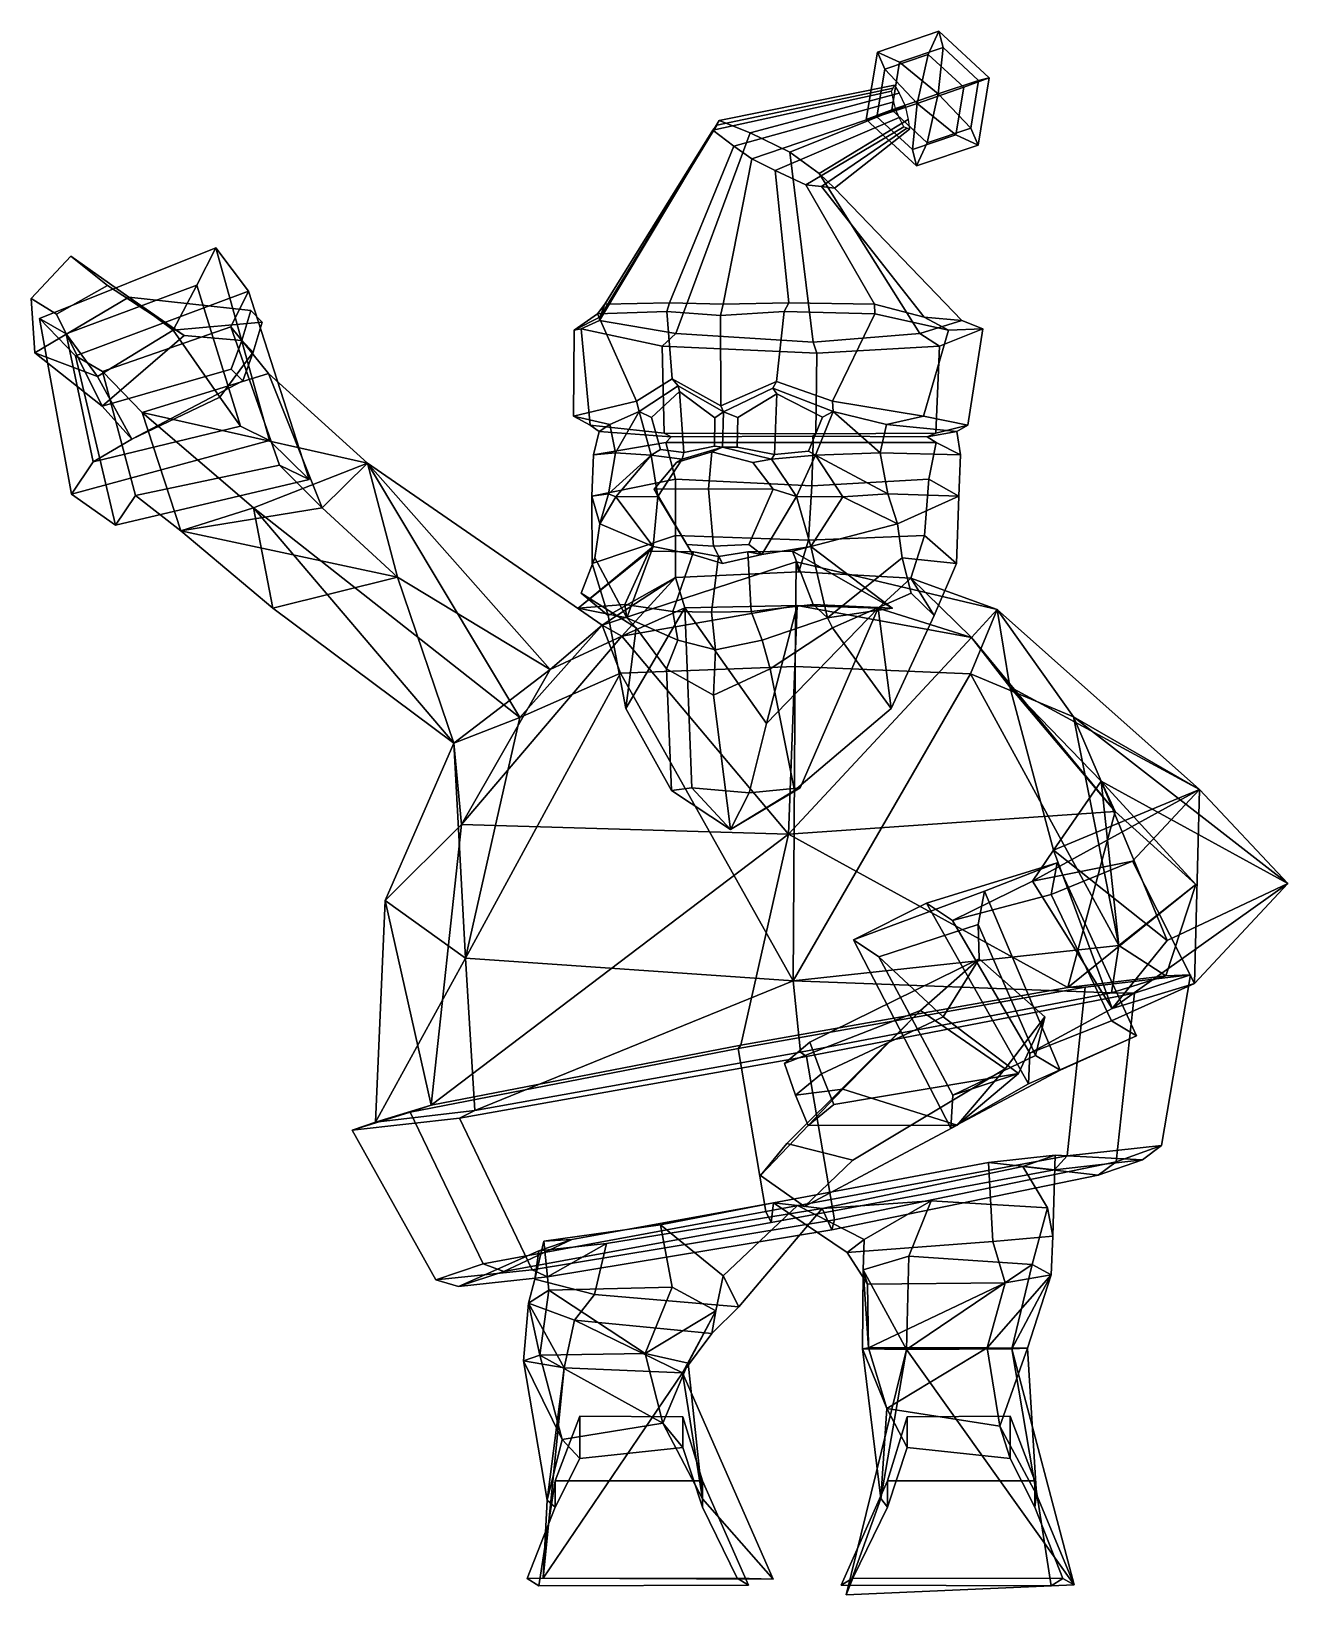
# Model space of a CAD drawing. Extents: x -246 to 156, y -156 to 344.
import ezdxf

# ---------------------------------------------------------------- set-up
doc = ezdxf.new("R2010")
doc.units = 0

msp = doc.modelspace()

# ---------------------------------------------------------------- linework, layer by layer
for p in [(-71.307449, 159.83197, 79.931114), (29.202017, 159.83197, 106.674606)]:
    msp.add_point(p)
for points in [[(24.519892, 337.722961, 56.614357), (26.856899, 332.278625, 71.317055), (40.763382, 337.000916, 73.994522), (44.186703, 344.401337, 60.400883)], [(24.519892, 337.722961, 56.614357), (44.186703, 344.401337, 60.400883), (45.509838, 339.184326, 45.490997), (31.603357, 334.462036, 42.813534)], [(40.763382, 337.000916, 73.994522), (52.134914, 326.492798, 75.083191), (60.268417, 329.540558, 61.940475), (44.186703, 344.401337, 60.400883)], [(45.509838, 339.184326, 45.490997), (44.186703, 344.401337, 60.400883), (60.268417, 329.540558, 61.940475), (56.881374, 328.676208, 46.57967)], [(20.934881, 316.183868, 54.367447), (24.321896, 317.048187, 69.728249), (26.856899, 332.278625, 71.317055), (24.519892, 337.722961, 56.614357)], [(20.934881, 316.183868, 54.367447), (24.519892, 337.722961, 56.614357), (31.603357, 334.462036, 42.813534), (29.068354, 319.231598, 41.224724)], [(26.856899, 332.278625, 71.317055), (37.245354, 321.318298, 78.30899), (40.763382, 337.000916, 73.994522)], [(31.603357, 334.462036, 42.813534), (45.509838, 339.184326, 45.490997), (43.957859, 324.406097, 37.998909)], [(37.245354, 321.318298, 78.30899), (52.134914, 326.492798, 75.083191), (40.763382, 337.000916, 73.994522)], [(43.957859, 324.406097, 37.998909), (45.509838, 339.184326, 45.490997), (56.881374, 328.676208, 46.57967)], [(24.321896, 317.048187, 69.728249), (37.245354, 321.318298, 78.30899), (26.856899, 332.278625, 71.317055)], [(29.068354, 319.231598, 41.224724), (31.603357, 334.462036, 42.813534), (43.957859, 324.406097, 37.998909)], [(29.02066, 325.184662, 63.042496), (29.529879, 326.237457, 58.674534), (-26.936737, 314.366272, 49.224628), (-28.217607, 312.741852, 63.60183)], [(29.529879, 326.237457, 58.674534), (29.914122, 327.16394, 55.152653), (-26.105173, 315.79483, 37.586803), (-26.936737, 314.366272, 49.224628)], [(29.914122, 327.16394, 55.152653), (31.481907, 324.596985, 51.642445), (-16.225271, 311.876007, 28.034281), (-26.105173, 315.79483, 37.586803)], [(37.245354, 321.318298, 78.30899), (49.599865, 311.262329, 73.49437), (52.134914, 326.492798, 75.083191)], [(43.957859, 324.406097, 37.998909), (56.881374, 328.676208, 46.57967), (54.346321, 313.44574, 44.990849)], [(49.599865, 311.262329, 73.49437), (56.683376, 308.001465, 59.693562), (60.268417, 329.540558, 61.940475), (52.134914, 326.492798, 75.083191)], [(54.346321, 313.44574, 44.990849), (56.881374, 328.676208, 46.57967), (60.268417, 329.540558, 61.940475), (56.683376, 308.001465, 59.693562)], [(29.739716, 321.858887, 65.108505), (29.02066, 325.184662, 63.042496), (-28.217607, 312.741852, 63.60183), (-21.490507, 307.645111, 72.060333)], [(30.401518, 319.212585, 66.300529), (29.739716, 321.858887, 65.108505), (-21.490507, 307.645111, 72.060333), (-15.722836, 303.591003, 77.367157)], [(31.481907, 324.596985, 51.642445), (33.33353, 320.550873, 49.232635), (-3.520052, 305.68988, 22.815565), (-16.225271, 311.876007, 28.034281)], [(34.385422, 316.13974, 51.478104), (5.856838, 298.931244, 32.475834), (-3.520052, 305.68988, 22.815565), (33.33353, 320.550873, 49.232635)], [(24.321896, 317.048187, 69.728249), (35.693386, 306.540039, 70.816902), (37.245354, 321.318298, 78.30899)], [(29.068354, 319.231598, 41.224724), (43.957859, 324.406097, 37.998909), (40.439842, 308.72345, 42.313385)], [(35.693386, 306.540039, 70.816902), (49.599865, 311.262329, 73.49437), (37.245354, 321.318298, 78.30899)], [(40.439842, 308.72345, 42.313385), (43.957859, 324.406097, 37.998909), (54.346321, 313.44574, 44.990849)], [(-39.998154, 247.726746, 5.929966), (-64.383553, 251.827148, 21.398842), (-26.105173, 315.79483, 37.586803), (-16.225271, 311.876007, 28.034281)], [(-64.383553, 251.827148, 21.398842), (-64.284302, 252.965393, 45.409889), (-26.936737, 314.366272, 49.224628), (-26.105173, 315.79483, 37.586803)], [(30.401518, 319.212585, 66.300529), (-15.722836, 303.591003, 77.367157), (-8.179856, 299.842255, 74.737617), (31.489897, 316.761017, 65.009445)], [(31.489897, 316.761017, 65.009445), (-8.179856, 299.842255, 74.737617), (1.589249, 295.268738, 69.597122), (32.939884, 313.76886, 62.820663)], [(34.766201, 313.030975, 54.878021), (10.796339, 294.16272, 45.009106), (5.856838, 298.931244, 32.475834), (34.385422, 316.13974, 51.478104)], [(20.934881, 316.183868, 54.367447), (29.068354, 319.231598, 41.224724), (40.439842, 308.72345, 42.313385), (37.016567, 301.32309, 55.907036)], [(20.934881, 316.183868, 54.367447), (37.016567, 301.32309, 55.907036), (35.693386, 306.540039, 70.816902), (24.321896, 317.048187, 69.728249)], [(-64.284302, 252.965393, 45.409889), (-62.736065, 257.050171, 74.750191), (-28.217607, 312.741852, 63.60183), (-26.936737, 314.366272, 49.224628)], [(-62.736065, 257.050171, 74.750191), (-42.044823, 257.475586, 93.66954), (-21.490507, 307.645111, 72.060333), (-28.217607, 312.741852, 63.60183)], [(3.981765, 244.966736, -2.353755), (-39.998154, 247.726746, 5.929966), (-16.225271, 311.876007, 28.034281), (-3.520052, 305.68988, 22.815565)], [(32.939884, 313.76886, 62.820663), (1.589249, 295.268738, 69.597122), (6.573878, 294.721985, 55.96489), (33.936096, 313.403198, 58.42514)], [(33.936096, 313.403198, 58.42514), (6.573878, 294.721985, 55.96489), (10.796339, 294.16272, 45.009106), (34.766201, 313.030975, 54.878021)], [(37.016567, 301.32309, 55.907036), (56.683376, 308.001465, 59.693562), (49.599865, 311.262329, 73.49437), (35.693386, 306.540039, 70.816902)], [(37.016567, 301.32309, 55.907036), (40.439842, 308.72345, 42.313385), (54.346321, 313.44574, 44.990849), (56.683376, 308.001465, 59.693562)], [(-24.831358, 257.106354, 105.933952), (-15.722836, 303.591003, 77.367157), (-21.490507, 307.645111, 72.060333), (-42.044823, 257.475586, 93.66954)], [(3.981765, 244.966736, -2.353755), (-3.520052, 305.68988, 22.815565), (5.856838, 298.931244, 32.475834), (38.029228, 247.726746, 26.691442)], [(-24.831358, 257.106354, 105.933952), (-3.799017, 257.475586, 103.845963), (-8.179856, 299.842255, 74.737617), (-15.722836, 303.591003, 77.367157)], [(23.558559, 257.050171, 97.711411), (1.589249, 295.268738, 69.597122), (-8.179856, 299.842255, 74.737617), (-3.799017, 257.475586, 103.845963)], [(39.483429, 252.965393, 73.02034), (6.573878, 294.721985, 55.96489), (1.589249, 295.268738, 69.597122), (23.558559, 257.050171, 97.711411)], [(38.029228, 247.726746, 26.691442), (5.856838, 298.931244, 32.475834), (10.796339, 294.16272, 45.009106), (51.502419, 251.827148, 52.233707)], [(51.502419, 251.827148, 52.233707), (10.796339, 294.16272, 45.009106), (6.573878, 294.721985, 55.96489), (39.483429, 252.965393, 73.02034)], [(-238.12616, 253.898987, 202.630249), (-221.883026, 263.001495, 205.982819), (-233.566177, 272.473358, 196.227402), (-246.25148, 258.859772, 185.308853)], [(-246.25148, 258.859772, 185.308853), (-233.566177, 272.473358, 196.227402), (-215.016174, 259.294586, 143.340332), (-245.157562, 241.529602, 136.538513)], [(-243.641556, 252.457428, 113.526611), (-187.238098, 275.113434, 126.553719), (-176.764053, 261.249451, 99.212402), (-232.137299, 240.535645, 84.846687)], [(-243.641556, 252.457428, 113.526611), (-235.082275, 247.599884, 119.261719), (-193.241287, 263.190247, 129.216507), (-187.238098, 275.113434, 126.553719)], [(-221.883026, 263.001495, 205.982819), (-197.365936, 247.05191, 171.270996), (-215.016174, 259.294586, 143.340332), (-233.566177, 272.473358, 196.227402)], [(-170.015564, 213.483276, 161.633972), (-187.238098, 275.113434, 126.553719), (-193.241287, 263.190247, 129.216507), (-179.305023, 218.074005, 155.706696)], [(-157.308365, 200.924713, 133.740051), (-176.764053, 261.249451, 99.212402), (-187.238098, 275.113434, 126.553719), (-170.015564, 213.483276, 161.633972)], [(-238.12616, 253.898987, 202.630249), (-223.546066, 224.418701, 153.849014), (-197.365936, 247.05191, 171.270996), (-221.883026, 263.001495, 205.982819)], [(-225.065781, 233.944794, 116.338966), (-200.850952, 248.775452, 120.807259), (-193.241287, 263.190247, 129.216507), (-235.082275, 247.599884, 119.261719)], [(-232.137299, 240.535645, 84.846687), (-176.764053, 261.249451, 99.212402), (-182.431702, 249.836578, 101.794411), (-223.470795, 235.570953, 90.673843)], [(-185.91452, 227.350708, 136.98288), (-179.305023, 218.074005, 155.706696), (-193.241287, 263.190247, 129.216507), (-200.850952, 248.775452, 120.807259)], [(-157.308365, 200.924713, 133.740051), (-166.782211, 205.562683, 127.714272), (-182.431702, 249.836578, 101.794411), (-176.764053, 261.249451, 99.212402)], [(-238.12616, 253.898987, 202.630249), (-246.25148, 258.859772, 185.308853), (-245.157562, 241.529602, 136.538513), (-223.546066, 224.418701, 153.849014)], [(-245.157562, 241.529602, 136.538513), (-215.016174, 259.294586, 143.340332), (-200.850952, 248.775452, 120.807259), (-225.065781, 233.944794, 116.338966)], [(-176.036209, 255.048645, 178.198364), (-172.349335, 251.286804, 168.727737), (-200.850952, 248.775452, 120.807259), (-215.016174, 259.294586, 143.340332)], [(-178.892883, 245.490753, 180.890259), (-176.036209, 255.048645, 178.198364), (-215.016174, 259.294586, 143.340332), (-197.365936, 247.05191, 171.270996)], [(-65.052353, 253.948914, 78.623886), (-62.736065, 257.050171, 74.750191), (-64.284302, 252.965393, 45.409889), (-72.566727, 248.794373, 44.263622)], [(-42.870323, 254.766479, 98.283531), (-42.044823, 257.475586, 93.66954), (-62.736065, 257.050171, 74.750191), (-65.052353, 253.948914, 78.623886)], [(-25.670427, 253.446106, 109.087402), (-24.831358, 257.106354, 105.933952), (-42.044823, 257.475586, 93.66954), (-42.870323, 254.766479, 98.283531)], [(-25.670427, 253.446106, 109.087402), (-5.375709, 254.766479, 108.260071), (-3.799017, 257.475586, 103.845963), (-24.831358, 257.106354, 105.933952)], [(-5.375709, 254.766479, 108.260071), (23.643427, 253.948914, 102.224007), (23.558559, 257.050171, 97.711411), (-3.799017, 257.475586, 103.845963)], [(23.643427, 253.948914, 102.224007), (47.240292, 248.794373, 76.1418), (39.483429, 252.965393, 73.02034), (23.558559, 257.050171, 97.711411)], [(-219.26889, 186.379883, 113.900642), (-233.344971, 196.320496, 143.40834), (-243.641556, 252.457428, 113.526611), (-232.137299, 240.535645, 84.846687)], [(-233.344971, 196.320496, 143.40834), (-226.435135, 206.603149, 141.844086), (-235.082275, 247.599884, 119.261719), (-243.641556, 252.457428, 113.526611)], [(-175.302765, 241.723511, 171.358215), (-185.91452, 227.350708, 136.98288), (-200.850952, 248.775452, 120.807259), (-172.349335, 251.286804, 168.727737)], [(-178.892883, 245.490753, 180.890259), (-175.302765, 241.723511, 171.358215), (-172.349335, 251.286804, 168.727737), (-176.036209, 255.048645, 178.198364)], [(-52.548725, 226.02475, 85.7183), (-65.052353, 253.948914, 78.623886), (-72.566727, 248.794373, 44.263622), (-72.7229, 221.228638, 60.589787)], [(-72.566727, 248.794373, 44.263622), (-64.284302, 252.965393, 45.409889), (-64.383553, 251.827148, 21.398842), (-70.286552, 249.220459, 18.093498)], [(-70.286552, 249.220459, 18.093498), (-64.383553, 251.827148, 21.398842), (-39.998154, 247.726746, 5.929966), (-44.354233, 243.618469, 0.799908)], [(-41.155094, 233.187988, 101.003021), (-42.870323, 254.766479, 98.283531), (-65.052353, 253.948914, 78.623886), (-52.548725, 226.02475, 85.7183)], [(-25.565132, 224.498474, 108.691673), (-25.670427, 253.446106, 109.087402), (-42.870323, 254.766479, 98.283531), (-41.155094, 233.187988, 101.003021)], [(-25.565132, 224.498474, 108.691673), (-7.82404, 232.380554, 109.865891), (-5.375709, 254.766479, 108.260071), (-25.670427, 253.446106, 109.087402)], [(-7.82404, 232.380554, 109.865891), (10.110186, 226.02475, 102.390549), (23.643427, 253.948914, 102.224007), (-5.375709, 254.766479, 108.260071)], [(10.110186, 226.02475, 102.390549), (39.262146, 221.228638, 90.386696), (47.240292, 248.794373, 76.1418), (23.643427, 253.948914, 102.224007)], [(58.267506, 249.220459, 52.29908), (44.358791, 243.618469, 24.404613), (38.029228, 247.726746, 26.691442), (51.502419, 251.827148, 52.233707)], [(47.240292, 248.794373, 76.1418), (58.267506, 249.220459, 52.29908), (51.502419, 251.827148, 52.233707), (39.483429, 252.965393, 73.02034)], [(-214.025574, 213.862915, 130.298904), (-225.065781, 233.944794, 116.338966), (-235.082275, 247.599884, 119.261719), (-226.435135, 206.603149, 141.844086)], [(-182.292847, 236.276978, 183.236923), (-178.892883, 245.490753, 180.890259), (-197.365936, 247.05191, 171.270996), (-223.546066, 224.418701, 153.849014)], [(-223.470795, 235.570953, 90.673843), (-182.431702, 249.836578, 101.794411), (-170.35405, 234.91626, 71.155212), (-210.80751, 222.452362, 59.496384)], [(-170.35405, 234.91626, 71.155212), (-182.431702, 249.836578, 101.794411), (-166.782211, 205.562683, 127.714272), (-153.125061, 191.917969, 97.186211)], [(-182.292847, 236.276978, 183.236923), (-178.604065, 232.503601, 173.732895), (-175.302765, 241.723511, 171.358215), (-178.892883, 245.490753, 180.890259)], [(-72.7229, 221.228638, 60.589787), (-72.566727, 248.794373, 44.263622), (-70.286552, 249.220459, 18.093498), (-67.437775, 218.328278, 22.940603)], [(-67.437775, 218.328278, 22.940603), (-70.286552, 249.220459, 18.093498), (-44.354233, 243.618469, 0.799908), (-43.787605, 215.772583, 2.152332)], [(-44.354233, 243.618469, 0.799908), (-39.998154, 247.726746, 5.929966), (3.981765, 244.966736, -2.353755), (5.15869, 241.382935, -6.776965)], [(44.358791, 243.618469, 24.404613), (5.15869, 241.382935, -6.776965), (3.981765, 244.966736, -2.353755), (38.029228, 247.726746, 26.691442)], [(39.262146, 221.228638, 90.386696), (53.386551, 218.328278, 55.089462), (58.267506, 249.220459, 52.29908), (47.240292, 248.794373, 76.1418)], [(53.386551, 218.328278, 55.089462), (43.194973, 215.772583, 25.2966), (44.358791, 243.618469, 24.404613), (58.267506, 249.220459, 52.29908)], [(-223.546066, 224.418701, 153.849014), (-245.157562, 241.529602, 136.538513), (-225.065781, 233.944794, 116.338966), (-214.025574, 213.862915, 130.298904)], [(-219.26889, 186.379883, 113.900642), (-232.137299, 240.535645, 84.846687), (-223.470795, 235.570953, 90.673843), (-212.860458, 195.893982, 112.459694)], [(-178.604065, 232.503601, 173.732895), (-214.025574, 213.862915, 130.298904), (-185.91452, 227.350708, 136.98288), (-175.302765, 241.723511, 171.358215)], [(-43.787605, 215.772583, 2.152332), (-44.354233, 243.618469, 0.799908), (5.15869, 241.382935, -6.776965), (4.787099, 215.62439, -5.380429)], [(43.194973, 215.772583, 25.2966), (4.787099, 215.62439, -5.380429), (5.15869, 241.382935, -6.776965), (44.358791, 243.618469, 24.404613)], [(-182.292847, 236.276978, 183.236923), (-223.546066, 224.418701, 153.849014), (-214.025574, 213.862915, 130.298904), (-178.604065, 232.503601, 173.732895)], [(-198.447006, 184.523132, 81.259636), (-212.860458, 195.893982, 112.459694), (-223.470795, 235.570953, 90.673843), (-210.80751, 222.452362, 59.496384)], [(-210.80751, 222.452362, 59.496384), (-170.35405, 234.91626, 71.155212), (-138.703735, 206.187958, 39.251366)], [(-153.125061, 191.917969, 97.186211), (-138.703735, 206.187958, 39.251366), (-170.35405, 234.91626, 71.155212)], [(-41.155094, 233.187988, 101.003021), (-52.548725, 226.02475, 85.7183), (-51.790573, 222.740662, 84.007309), (-39.249931, 230.983948, 99.943596)], [(-38.82172, 229.107117, 97.327591), (-39.249931, 230.983948, 99.943596), (-51.790573, 222.740662, 84.007309), (-47.818611, 220.807129, 84.7164)], [(-25.565132, 224.498474, 108.691673), (-41.155094, 233.187988, 101.003021), (-39.249931, 230.983948, 99.943596), (-24.797354, 222.637665, 105.806152)], [(-38.82172, 229.107117, 97.327591), (-27.485373, 220.72406, 101.966042), (-24.797354, 222.637665, 105.806152), (-39.249931, 230.983948, 99.943596)], [(-25.565132, 224.498474, 108.691673), (-24.797354, 222.637665, 105.806152), (-8.950772, 230.176514, 107.999741), (-7.82404, 232.380554, 109.865891)], [(-7.731094, 228.413391, 105.387108), (-8.950772, 230.176514, 107.999741), (-24.797354, 222.637665, 105.806152), (-20.165026, 220.842072, 104.10128)], [(-7.82404, 232.380554, 109.865891), (-8.950772, 230.176514, 107.999741), (10.302601, 222.740662, 100.529022), (10.110186, 226.02475, 102.390549)], [(-7.731094, 228.413391, 105.387108), (6.9169, 220.944092, 96.690712), (10.302601, 222.740662, 100.529022), (-8.950772, 230.176514, 107.999741)], [(-214.025574, 213.862915, 130.298904), (-226.435135, 206.603149, 141.844086), (-179.305023, 218.074005, 155.706696), (-185.91452, 227.350708, 136.98288)], [(-61.092716, 218.569275, 64.192604), (-51.790573, 222.740662, 84.007309), (-52.548725, 226.02475, 85.7183), (-72.7229, 221.228638, 60.589787)], [(-37.447189, 209.627258, 95.659363), (-38.82172, 229.107117, 97.327591), (-47.818611, 220.807129, 84.7164), (-44.923386, 210.597351, 88.407585)], [(-27.485373, 220.72406, 101.966042), (-38.82172, 229.107117, 97.327591), (-37.447189, 209.627258, 95.659363), (-27.686071, 211.601135, 102.720329)], [(-20.165026, 220.842072, 104.10128), (-20.415953, 211.330444, 105.044334), (-8.388212, 209.019287, 102.734818), (-7.731094, 228.413391, 105.387108)], [(-8.388212, 209.019287, 102.734818), (2.467284, 210.059204, 99.12513), (6.9169, 220.944092, 96.690712), (-7.731094, 228.413391, 105.387108)], [(27.379354, 218.569275, 87.7332), (39.262146, 221.228638, 90.386696), (10.110186, 226.02475, 102.390549), (10.302601, 222.740662, 100.529022)], [(-210.80751, 222.452362, 59.496384), (-138.703735, 206.187958, 39.251366), (-175.140915, 191.91568, 25.114374)], [(-198.447006, 184.523132, 81.259636), (-210.80751, 222.452362, 59.496384), (-175.140915, 191.91568, 25.114374)], [(-72.7229, 221.228638, 60.589787), (-67.437775, 218.328278, 22.940603), (-64.559235, 216.305908, 24.977627), (-61.092716, 218.569275, 64.192604)], [(-59.27441, 209.449158, 65.031029), (-51.790573, 222.740662, 84.007309), (-61.092716, 218.569275, 64.192604)], [(-47.919617, 208.749695, 88.633209), (-51.790573, 222.740662, 84.007309), (-59.27441, 209.449158, 65.031029)], [(-44.923386, 210.597351, 88.407585), (-47.818611, 220.807129, 84.7164), (-51.790573, 222.740662, 84.007309), (-47.919617, 208.749695, 88.633209)], [(-27.686071, 211.601135, 102.720329), (-25.045052, 211.33136, 106.737076), (-24.797354, 222.637665, 105.806152), (-27.485373, 220.72406, 101.966042)], [(-20.415953, 211.330444, 105.044334), (-20.165026, 220.842072, 104.10128), (-24.797354, 222.637665, 105.806152), (-25.045052, 211.33136, 106.737076)], [(2.467284, 210.059204, 99.12513), (4.644573, 208.749695, 102.619453), (10.302601, 222.740662, 100.529022), (6.9169, 220.944092, 96.690712)], [(4.644573, 208.749695, 102.619453), (25.384815, 209.449158, 87.557106), (10.302601, 222.740662, 100.529022)], [(25.384815, 209.449158, 87.557106), (27.379354, 218.569275, 87.7332), (10.302601, 222.740662, 100.529022)], [(39.262146, 221.228638, 90.386696), (27.379354, 218.569275, 87.7332), (49.876308, 216.305908, 55.426563), (53.386551, 218.328278, 55.089462)], [(-233.344971, 196.320496, 143.40834), (-170.015564, 213.483276, 161.633972), (-179.305023, 218.074005, 155.706696), (-226.435135, 206.603149, 141.844086)], [(-67.437775, 218.328278, 22.940603), (-43.787605, 215.772583, 2.152332), (-41.551121, 214.652954, 3.804566), (-64.559235, 216.305908, 24.977627)], [(-61.092716, 218.569275, 64.192604), (-64.559235, 216.305908, 24.977627), (-66.308533, 208.885742, 25.701254), (-59.27441, 209.449158, 65.031029)], [(-66.308533, 208.885742, 25.701254), (-64.559235, 216.305908, 24.977627), (-41.551121, 214.652954, 3.804566), (-43.210564, 212.77301, 1.048341)], [(-43.787605, 215.772583, 2.152332), (4.787099, 215.62439, -5.380429), (3.856034, 214.845642, -1.881232), (-41.551121, 214.652954, 3.804566)], [(43.194973, 215.772583, 25.2966), (40.433113, 214.652954, 25.618877), (3.856034, 214.845642, -1.881232), (4.787099, 215.62439, -5.380429)], [(27.379354, 218.569275, 87.7332), (25.384815, 209.449158, 87.557106), (51.034657, 208.885742, 56.923855), (49.876308, 216.305908, 55.426563)], [(53.386551, 218.328278, 55.089462), (49.876308, 216.305908, 55.426563), (40.433113, 214.652954, 25.618877), (43.194973, 215.772583, 25.2966)], [(51.034657, 208.885742, 56.923855), (43.242886, 212.77301, 24.051819), (40.433113, 214.652954, 25.618877), (49.876308, 216.305908, 55.426563)], [(-219.26889, 186.379883, 113.900642), (-157.308365, 200.924713, 133.740051), (-170.015564, 213.483276, 161.633972), (-233.344971, 196.320496, 143.40834)], [(-66.866158, 195.67691, 27.712255), (-66.308533, 208.885742, 25.701254), (-43.210564, 212.77301, 1.048341), (-40.155575, 201.086578, 0.241393)], [(-37.447189, 209.627258, 95.659363), (-44.923386, 210.597351, 88.407585), (-47.919617, 208.749695, 88.633209), (-37.976086, 207.424927, 97.775017)], [(-43.210564, 212.77301, 1.048341), (-41.551121, 214.652954, 3.804566), (3.856034, 214.845642, -1.881232), (3.893156, 212.804077, -2.02075)], [(-40.155575, 201.086578, 0.241393), (-43.210564, 212.77301, 1.048341), (3.893156, 212.804077, -2.02075), (3.542837, 198.91803, -0.704196)], [(-28.493387, 209.844543, 120.701736), (-25.045052, 211.33136, 106.737076), (-37.976086, 207.424927, 97.775017), (-39.781479, 206.434937, 114.034615)], [(-37.447189, 209.627258, 95.659363), (-37.976086, 207.424927, 97.775017), (-25.045052, 211.33136, 106.737076), (-27.686071, 211.601135, 102.720329)], [(-28.493387, 209.844543, 120.701736), (-15.384591, 206.434937, 120.526123), (-9.37004, 207.424927, 105.386497), (-25.045052, 211.33136, 106.737076)], [(-8.388212, 209.019287, 102.734818), (-20.415953, 211.330444, 105.044334), (-25.045052, 211.33136, 106.737076), (-9.37004, 207.424927, 105.386497)], [(40.992905, 201.086578, 21.833328), (3.542837, 198.91803, -0.704196), (3.893156, 212.804077, -2.02075), (43.242886, 212.77301, 24.051819)], [(43.242886, 212.77301, 24.051819), (3.893156, 212.804077, -2.02075), (3.856034, 214.845642, -1.881232), (40.433113, 214.652954, 25.618877)], [(50.519131, 195.67691, 58.94606), (40.992905, 201.086578, 21.833328), (43.242886, 212.77301, 24.051819), (51.034657, 208.885742, 56.923855)], [(-219.26889, 186.379883, 113.900642), (-212.860458, 195.893982, 112.459694), (-166.782211, 205.562683, 127.714272), (-157.308365, 200.924713, 133.740051)], [(-153.125061, 191.917969, 97.186211), (-166.782211, 205.562683, 127.714272), (-212.860458, 195.893982, 112.459694), (-198.447006, 184.523132, 81.259636)], [(-89.943344, 124.818848, -39.842049), (-175.140915, 191.91568, 25.114374), (-138.703735, 206.187958, 39.251366)], [(-153.125061, 191.917969, 97.186211), (-129.114761, 169.677399, 72.140121), (-138.703735, 206.187958, 39.251366)], [(-80.194382, 140.164886, 31.23535), (-63.575737, 154.374298, -27.311399), (-138.703735, 206.187958, 39.251366)], [(-80.194382, 140.164886, 31.23535), (-138.703735, 206.187958, 39.251366), (-129.114761, 169.677399, 72.140121)], [(-89.943344, 124.818848, -39.842049), (-138.703735, 206.187958, 39.251366), (-63.575737, 154.374298, -27.311399)], [(-59.27441, 209.449158, 65.031029), (-66.308533, 208.885742, 25.701254), (-66.866158, 195.67691, 27.712255), (-61.571693, 196.351379, 64.168709)], [(-61.571693, 196.351379, 64.168709), (-47.919617, 208.749695, 88.633209), (-59.27441, 209.449158, 65.031029)], [(-59.177967, 195.372559, 88.82811), (-47.919617, 208.749695, 88.633209), (-61.571693, 196.351379, 64.168709)], [(-59.177967, 195.372559, 88.82811), (-45.818695, 195.5047, 95.523781), (-47.919617, 208.749695, 88.633209)], [(-45.818695, 195.5047, 95.523781), (-37.976086, 207.424927, 97.775017), (-47.919617, 208.749695, 88.633209)], [(-29.534115, 197.999115, 124.613075), (-28.493387, 209.844543, 120.701736), (-39.781479, 206.434937, 114.034615), (-46.912365, 197.862457, 113.314331)], [(-46.912365, 197.862457, 113.314331), (-39.781479, 206.434937, 114.034615), (-37.976086, 207.424927, 97.775017), (-45.818695, 195.5047, 95.523781)], [(-29.534115, 197.999115, 124.613075), (-8.838689, 197.862457, 123.444946), (-15.384591, 206.434937, 120.526123), (-28.493387, 209.844543, 120.701736)], [(-8.838689, 197.862457, 123.444946), (-1.445687, 195.5047, 107.330521), (-9.37004, 207.424927, 105.386497), (-15.384591, 206.434937, 120.526123)], [(-8.388212, 209.019287, 102.734818), (-9.37004, 207.424927, 105.386497), (4.644573, 208.749695, 102.619453), (2.467284, 210.059204, 99.12513)], [(-1.445687, 195.5047, 107.330521), (4.644573, 208.749695, 102.619453), (-9.37004, 207.424927, 105.386497)], [(13.474605, 195.372559, 108.159454), (4.644573, 208.749695, 102.619453), (-1.445687, 195.5047, 107.330521)], [(27.806875, 196.351379, 87.9505), (25.384815, 209.449158, 87.557106), (4.644573, 208.749695, 102.619453)], [(13.474605, 195.372559, 108.159454), (27.806875, 196.351379, 87.9505), (4.644573, 208.749695, 102.619453)], [(25.384815, 209.449158, 87.557106), (27.806875, 196.351379, 87.9505), (50.519131, 195.67691, 58.94606), (51.034657, 208.885742, 56.923855)], [(-66.756165, 174.113647, 28.995876), (-66.866158, 195.67691, 27.712255), (-40.155575, 201.086578, 0.241393), (-40.105675, 183.079041, 3.136775)], [(-40.105675, 183.079041, 3.136775), (-40.155575, 201.086578, 0.241393), (3.542837, 198.91803, -0.704196), (2.434633, 181.527466, 3.460753)], [(39.510677, 183.079041, 24.321043), (2.434633, 181.527466, 3.460753), (3.542837, 198.91803, -0.704196), (40.992905, 201.086578, 21.833328)], [(49.785763, 174.113647, 60.005276), (39.510677, 183.079041, 24.321043), (40.992905, 201.086578, 21.833328), (50.519131, 195.67691, 58.94606)], [(-61.571693, 196.351379, 64.168709), (-66.866158, 195.67691, 27.712255), (-64.374413, 186.832153, 62.778027)], [(-65.952499, 175.901245, 62.464088), (-64.374413, 186.832153, 62.778027), (-66.866158, 195.67691, 27.712255), (-66.756165, 174.113647, 28.995876)], [(-64.374413, 186.832153, 62.778027), (-59.177967, 195.372559, 88.82811), (-61.571693, 196.351379, 64.168709)], [(-47.237949, 179.58136, 88.665039), (-59.177967, 195.372559, 88.82811), (-64.374413, 186.832153, 62.778027)], [(-47.237949, 179.58136, 88.665039), (-45.818695, 195.5047, 95.523781), (-59.177967, 195.372559, 88.82811)], [(-34.615784, 176.919861, 98.112991), (-45.818695, 195.5047, 95.523781), (-47.237949, 179.58136, 88.665039)], [(-27.944124, 179.590698, 118.637444), (-29.534115, 197.999115, 124.613075), (-46.912365, 197.862457, 113.314331), (-36.529675, 180.148651, 110.944908)], [(-36.529675, 180.148651, 110.944908), (-46.912365, 197.862457, 113.314331), (-45.818695, 195.5047, 95.523781), (-34.615784, 176.919861, 98.112991)], [(-27.944124, 179.590698, 118.637444), (-16.670887, 180.148651, 116.22892), (-8.838689, 197.862457, 123.444946), (-29.534115, 197.999115, 124.613075)], [(-16.670887, 180.148651, 116.22892), (-12.453957, 176.919861, 104.009796), (-1.445687, 195.5047, 107.330521), (-8.838689, 197.862457, 123.444946)], [(-12.453957, 176.919861, 104.009796), (3.194506, 179.58136, 102.084076), (-1.445687, 195.5047, 107.330521)], [(3.194506, 179.58136, 102.084076), (13.474605, 195.372559, 108.159454), (-1.445687, 195.5047, 107.330521)], [(3.194506, 179.58136, 102.084076), (30.930115, 186.832153, 88.136597), (13.474605, 195.372559, 108.159454)], [(30.930115, 186.832153, 88.136597), (27.806875, 196.351379, 87.9505), (13.474605, 195.372559, 108.159454)], [(27.806875, 196.351379, 87.9505), (30.930115, 186.832153, 88.136597), (50.519131, 195.67691, 58.94606)], [(32.455536, 175.901245, 88.648438), (49.785763, 174.113647, 60.005276), (50.519131, 195.67691, 58.94606), (30.930115, 186.832153, 88.136597)], [(-198.447006, 184.523132, 81.259636), (-129.114761, 169.677399, 72.140121), (-153.125061, 191.917969, 97.186211)], [(-198.447006, 184.523132, 81.259636), (-175.140915, 191.91568, 25.114374), (-168.931702, 159.746155, 52.588303)], [(-111.030441, 116.577087, 1.68207), (-175.140915, 191.91568, 25.114374), (-89.943344, 124.818848, -39.842049)], [(-168.931702, 159.746155, 52.588303), (-175.140915, 191.91568, 25.114374), (-111.030441, 116.577087, 1.68207)], [(-65.952499, 175.901245, 62.464088), (-55.688286, 156.711914, 92.780403), (-47.237949, 179.58136, 88.665039), (-64.374413, 186.832153, 62.778027)], [(32.455536, 175.901245, 88.648438), (30.930115, 186.832153, 88.136597), (3.194506, 179.58136, 102.084076), (8.482189, 156.711914, 109.854836)], [(-198.447006, 184.523132, 81.259636), (-168.931702, 159.746155, 52.588303), (-129.114761, 169.677399, 72.140121)], [(-61.667152, 157.473724, 34.48193), (-66.756165, 174.113647, 28.995876), (-40.105675, 183.079041, 3.136775), (-40.070755, 169.556396, 5.568236)], [(-40.070755, 169.556396, 5.568236), (-40.105675, 183.079041, 3.136775), (2.434633, 181.527466, 3.460753), (-0.693724, 171.431763, -9.3416)], [(-27.944124, 179.590698, 118.637444), (-36.529675, 180.148651, 110.944908), (-34.615784, 176.919861, 98.112991), (-25.051924, 174.091248, 106.762901)], [(-27.944124, 179.590698, 118.637444), (-25.051924, 174.091248, 106.762901), (-12.453957, 176.919861, 104.009796), (-16.670887, 180.148651, 116.22892)], [(35.193027, 169.39386, 12.614573), (-0.693724, 171.431763, -9.3416), (2.434633, 181.527466, 3.460753), (39.510677, 183.079041, 24.321043)], [(42.643261, 157.473724, 62.236778), (35.193027, 169.39386, 12.614573), (39.510677, 183.079041, 24.321043), (49.785763, 174.113647, 60.005276)], [(-48.548595, 178.063019, 102.79303), (-47.237949, 179.58136, 88.665039), (-71.307449, 159.83197, 79.931114)], [(-71.307449, 159.83197, 79.931114), (-47.237949, 179.58136, 88.665039), (-55.688286, 156.711914, 92.780403)], [(-56.359344, 160.997986, 103.06884), (-48.548595, 178.063019, 102.79303), (-71.307449, 159.83197, 79.931114)], [(-65.952499, 175.901245, 62.464088), (-70.34549, 164.621338, 64.494385), (-52.705288, 153.553162, 84.226349), (-55.688286, 156.711914, 92.780403)], [(-61.667152, 157.473724, 34.48193), (-70.34549, 164.621338, 64.494385), (-65.952499, 175.901245, 62.464088), (-66.756165, 174.113647, 28.995876)], [(-34.37505, 177.799927, 106.683609), (-48.548595, 178.063019, 102.79303), (-56.359344, 160.997986, 103.06884), (-40.982864, 158.746216, 116.113297)], [(-48.548595, 178.063019, 102.79303), (-34.37505, 177.799927, 106.683609), (-34.615784, 176.919861, 98.112991), (-47.237949, 179.58136, 88.665039)], [(-40.982864, 158.746216, 116.113297), (-28.604118, 158.537994, 120.113037), (-26.352831, 176.36676, 111.652069), (-34.37505, 177.799927, 106.683609)], [(-26.352831, 176.36676, 111.652069), (-25.051924, 174.091248, 106.762901), (-34.615784, 176.919861, 98.112991), (-34.37505, 177.799927, 106.683609)], [(-15.874506, 158.746216, 122.794113), (-16.92223, 177.799927, 111.327446), (-26.352831, 176.36676, 111.652069), (-28.604118, 158.537994, 120.113037)], [(-26.352831, 176.36676, 111.652069), (-16.92223, 177.799927, 111.327446), (-12.453957, 176.919861, 104.009796), (-25.051924, 174.091248, 106.762901)], [(-2.689401, 178.063019, 114.995216), (3.194506, 179.58136, 102.084076), (-12.453957, 176.919861, 104.009796), (-16.92223, 177.799927, 111.327446)], [(-16.92223, 177.799927, 111.327446), (-15.874506, 158.746216, 122.794113), (3.951429, 160.997986, 119.116295), (-2.689401, 178.063019, 114.995216)], [(-2.689401, 178.063019, 114.995216), (29.202017, 159.83197, 106.674606), (3.194506, 179.58136, 102.084076)], [(3.951429, 160.997986, 119.116295), (29.202017, 159.83197, 106.674606), (-2.689401, 178.063019, 114.995216)], [(29.202017, 159.83197, 106.674606), (8.482189, 156.711914, 109.854836), (3.194506, 179.58136, 102.084076)], [(32.455536, 175.901245, 88.648438), (8.482189, 156.711914, 109.854836), (10.144787, 153.553162, 100.949455), (35.258621, 164.621338, 92.59346)], [(42.643261, 157.473724, 62.236778), (49.785763, 174.113647, 60.005276), (32.455536, 175.901245, 88.648438), (35.258621, 164.621338, 92.59346)], [(-1.475989, 174.638336, -31.45022), (-1.782564, 141.145264, -61.682034), (-57.688385, 139.045105, -56.758945), (-63.575737, 154.374298, -27.311399)], [(-1.475989, 174.638336, -31.45022), (-63.575737, 154.374298, -27.311399), (-40.070755, 169.556396, 5.568236), (-0.693724, 171.431763, -9.3416)], [(-1.475989, 174.638336, -31.45022), (62.834621, 159.370941, -28.611864), (54.245472, 138.745056, -56.974751), (-1.782564, 141.145264, -61.682034)], [(-0.693724, 171.431763, -9.3416), (35.193027, 169.39386, 12.614573), (62.834621, 159.370941, -28.611864), (-1.475989, 174.638336, -31.45022)], [(-168.931702, 159.746155, 52.588303), (-111.030441, 116.577087, 1.68207), (-129.114761, 169.677399, 72.140121)], [(-111.030441, 116.577087, 1.68207), (-80.194382, 140.164886, 31.23535), (-129.114761, 169.677399, 72.140121)], [(-63.575737, 154.374298, -27.311399), (-57.278992, 150.827271, 34.052254), (-40.070755, 169.556396, 5.568236)], [(-55.98732, 127.715332, 52.329571), (-61.667152, 157.473724, 34.48193), (-40.070755, 169.556396, 5.568236), (-37.151882, 159.92865, 28.970516)], [(-57.278992, 150.827271, 34.052254), (-37.151882, 159.92865, 28.970516), (-40.070755, 169.556396, 5.568236)], [(28.844688, 127.715332, 74.901619), (24.784641, 159.7435, 36.997444), (35.193027, 169.39386, 12.614573), (42.643261, 157.473724, 62.236778)], [(54.557541, 150.450104, 33.780956), (35.193027, 169.39386, 12.614573), (24.784641, 159.7435, 36.997444)], [(62.834621, 159.370941, -28.611864), (35.193027, 169.39386, 12.614573), (54.557541, 150.450104, 33.780956)], [(-55.688286, 156.711914, 92.780403), (-56.359344, 160.997986, 103.06884), (-71.307449, 159.83197, 79.931114)], [(-52.705288, 153.553162, 84.226349), (-70.34549, 164.621338, 64.494385), (-61.667152, 157.473724, 34.48193), (-55.98732, 127.715332, 52.329571)], [(-1.185236, 160.663147, 35.308086), (-37.151882, 159.92865, 28.970516), (-57.278992, 150.827271, 34.052254)], [(-3.960793, 87.468262, 113.734238), (-1.185236, 160.663147, 35.308086), (-57.278992, 150.827271, 34.052254)], [(-40.982864, 158.746216, 116.113297), (-56.359344, 160.997986, 103.06884), (-55.688286, 156.711914, 92.780403), (-39.387123, 149.516571, 106.22068)], [(-10.966065, 122.879242, 53.824341), (-37.151882, 159.92865, 28.970516), (-1.185236, 160.663147, 35.308086)], [(-15.874506, 158.746216, 122.794113), (-12.342867, 149.516571, 113.416603), (8.482189, 156.711914, 109.854836), (3.951429, 160.997986, 119.116295)], [(-10.966065, 122.879242, 53.824341), (-1.185236, 160.663147, 35.308086), (24.784641, 159.7435, 36.997444)], [(-3.960793, 87.468262, 113.734238), (54.557541, 150.450104, 33.780956), (-1.185236, 160.663147, 35.308086)], [(-1.185236, 160.663147, 35.308086), (54.557541, 150.450104, 33.780956), (24.784641, 159.7435, 36.997444)], [(8.482189, 156.711914, 109.854836), (29.202017, 159.83197, 106.674606), (3.951429, 160.997986, 119.116295)], [(10.144787, 153.553162, 100.949455), (28.844688, 127.715332, 74.901619), (42.643261, 157.473724, 62.236778), (35.258621, 164.621338, 92.59346)], [(-41.364349, 101.492767, 88.888489), (-55.98732, 127.715332, 52.329571), (-37.151882, 159.92865, 28.970516), (-34.93795, 102.296082, 74.143677)], [(-42.972546, 140.351013, 107.319618), (-39.387123, 149.516571, 106.22068), (-55.688286, 156.711914, 92.780403), (-52.705288, 153.553162, 84.226349)], [(-28.604118, 158.537994, 120.113037), (-40.982864, 158.746216, 116.113297), (-39.387123, 149.516571, 106.22068), (-27.266502, 146.511658, 115.085899)], [(-34.93795, 102.296082, 74.143677), (-37.151882, 159.92865, 28.970516), (-10.966065, 122.879242, 53.824341), (-16.492544, 100.691971, 74.594376)], [(-28.604118, 158.537994, 120.113037), (-27.266502, 146.511658, 115.085899), (-12.342867, 149.516571, 113.416603), (-15.874506, 158.746216, 122.794113)], [(-0.262272, 102.296082, 83.370163), (-16.492544, 100.691971, 74.594376), (-10.966065, 122.879242, 53.824341), (24.784641, 159.7435, 36.997444)], [(-9.777704, 140.351013, 116.152077), (10.144787, 153.553162, 100.949455), (8.482189, 156.711914, 109.854836), (-12.342867, 149.516571, 113.416603)], [(-2.013448, 101.492767, 99.358948), (-0.262272, 102.296082, 83.370163), (24.784641, 159.7435, 36.997444), (28.844688, 127.715332, 74.901619)], [(87.204086, 125.056335, -40.470951), (54.245472, 138.745056, -56.974751), (62.834621, 159.370941, -28.611864)], [(66.811295, 134.663147, 21.663816), (62.834621, 159.370941, -28.611864), (54.557541, 150.450104, 33.780956)], [(66.811295, 134.663147, 21.663816), (127.532097, 101.735626, 75.082901), (62.834621, 159.370941, -28.611864)], [(87.204086, 125.056335, -40.470951), (62.834621, 159.370941, -28.611864), (127.532097, 101.735626, 75.082901)], [(-3.960793, 87.468262, 113.734238), (-57.278992, 150.827271, 34.052254), (-108.543137, 90.546051, 80.396538)], [(-108.543137, 90.546051, 80.396538), (-57.278992, 150.827271, 34.052254), (-80.194382, 140.164886, 31.23535)], [(-89.943344, 124.818848, -39.842049), (-63.575737, 154.374298, -27.311399), (-57.688385, 139.045105, -56.758945)], [(-80.194382, 140.164886, 31.23535), (-57.278992, 150.827271, 34.052254), (-63.575737, 154.374298, -27.311399)], [(-41.364349, 101.492767, 88.888489), (-42.972546, 140.351013, 107.319618), (-52.705288, 153.553162, 84.226349), (-55.98732, 127.715332, 52.329571)], [(-2.013448, 101.492767, 99.358948), (28.844688, 127.715332, 74.901619), (10.144787, 153.553162, 100.949455), (-9.777704, 140.351013, 116.152077)], [(-3.960793, 87.468262, 113.734238), (100.538223, 94.680328, 82.437851), (54.557541, 150.450104, 33.780956)], [(100.538223, 94.680328, 82.437851), (66.811295, 134.663147, 21.663816), (54.557541, 150.450104, 33.780956)], [(-27.997063, 131.961273, 117.831551), (-27.266502, 146.511658, 115.085899), (-39.387123, 149.516571, 106.22068), (-42.972546, 140.351013, 107.319618)], [(-27.997063, 131.961273, 117.831551), (-9.777704, 140.351013, 116.152077), (-12.342867, 149.516571, 113.416603), (-27.266502, 146.511658, 115.085899)], [(-108.543137, 90.546051, 80.396538), (-80.194382, 140.164886, 31.23535), (-111.030441, 116.577087, 1.68207)], [(-2.481882, 40.579681, -96.240479), (-57.688385, 139.045105, -56.758945), (-1.782564, 141.145264, -61.682034)], [(-22.500015, 88.953278, 97.172119), (-27.997063, 131.961273, 117.831551), (-42.972546, 140.351013, 107.319618), (-41.364349, 101.492767, 88.888489)], [(-22.500015, 88.953278, 97.172119), (-2.013448, 101.492767, 99.358948), (-9.777704, 140.351013, 116.152077), (-27.997063, 131.961273, 117.831551)], [(-2.481882, 40.579681, -96.240479), (-1.782564, 141.145264, -61.682034), (54.245472, 138.745056, -56.974751)], [(-107.29438, 47.746628, -64.829376), (-57.688385, 139.045105, -56.758945), (-2.481882, 40.579681, -96.240479)], [(-107.29438, 47.746628, -64.829376), (-89.943344, 124.818848, -39.842049), (-57.688385, 139.045105, -56.758945)], [(101.78698, 51.88089, -62.788063), (-2.481882, 40.579681, -96.240479), (54.245472, 138.745056, -56.974751)], [(101.78698, 51.88089, -62.788063), (54.245472, 138.745056, -56.974751), (87.204086, 125.056335, -40.470951)], [(100.538223, 94.680328, 82.437851), (96.046867, 104.420776, -6.601473), (66.811295, 134.663147, 21.663816)], [(96.046867, 104.420776, -6.601473), (80.8162, 82.408508, 59.337524), (66.811295, 134.663147, 21.663816)], [(66.811295, 134.663147, 21.663816), (80.8162, 82.408508, 59.337524), (127.532097, 101.735626, 75.082901)], [(-107.29438, 47.746628, -64.829376), (-111.030441, 116.577087, 1.68207), (-89.943344, 124.818848, -39.842049)], [(101.78698, 51.88089, -62.788063), (87.204086, 125.056335, -40.470951), (96.046867, 104.420776, -6.601473)], [(87.204086, 125.056335, -40.470951), (127.532097, 101.735626, 75.082901), (155.783752, 71.7435, 60.880554)], [(96.046867, 104.420776, -6.601473), (87.204086, 125.056335, -40.470951), (155.783752, 71.7435, 60.880554)], [(-108.543137, 90.546051, 80.396538), (-111.030441, 116.577087, 1.68207), (-133.049377, 66.257965, -0.572425)], [(-133.049377, 66.257965, -0.572425), (-111.030441, 116.577087, 1.68207), (-107.29438, 47.746628, -64.829376)], [(-22.500015, 88.953278, 97.172119), (-41.364349, 101.492767, 88.888489), (-34.93795, 102.296082, 74.143677)], [(-22.500015, 88.953278, 97.172119), (-34.93795, 102.296082, 74.143677), (-16.492544, 100.691971, 74.594376)], [(-22.500015, 88.953278, 97.172119), (-16.492544, 100.691971, 74.594376), (-0.262272, 102.296082, 83.370163)], [(-22.500015, 88.953278, 97.172119), (-0.262272, 102.296082, 83.370163), (-2.013448, 101.492767, 99.358948)], [(74.138138, 72.400375, 75.611671), (127.532097, 101.735626, 75.082901), (80.8162, 82.408508, 59.337524)], [(74.138138, 72.400375, 75.611671), (106.088036, 78.838654, 117.576599), (127.532097, 101.735626, 75.082901)], [(117.214615, 53.463852, 46.558777), (80.8162, 82.408508, 59.337524), (96.046867, 104.420776, -6.601473)], [(100.538223, 94.680328, 82.437851), (126.432686, 71.388824, 1.960962), (96.046867, 104.420776, -6.601473)], [(126.432686, 71.388824, 1.960962), (101.78698, 51.88089, -62.788063), (96.046867, 104.420776, -6.601473)], [(117.214615, 53.463852, 46.558777), (96.046867, 104.420776, -6.601473), (155.783752, 71.7435, 60.880554)], [(125.939339, 39.725281, 119.533287), (127.532097, 101.735626, 75.082901), (106.088036, 78.838654, 117.576599)], [(125.939339, 39.725281, 119.533287), (155.783752, 71.7435, 60.880554), (127.532097, 101.735626, 75.082901)], [(-118.286087, 0.706009, 65.682289), (-108.543137, 90.546051, 80.396538), (-133.049377, 66.257965, -0.572425)], [(-118.286087, 0.706009, 65.682289), (-3.960793, 87.468262, 113.734238), (-108.543137, 90.546051, 80.396538)], [(85.409203, 38.404572, 85.405632), (100.538223, 94.680328, 82.437851), (-3.960793, 87.468262, 113.734238)], [(85.409203, 38.404572, 85.405632), (126.432686, 71.388824, 1.960962), (100.538223, 94.680328, 82.437851)], [(-118.286087, 0.706009, 65.682289), (-19.16795, 19.935043, 105.752846), (-3.960793, 87.468262, 113.734238)], [(85.409203, 38.404572, 85.405632), (-3.960793, 87.468262, 113.734238), (-19.16795, 19.935043, 105.752846)], [(99.57357, 31.720642, 83.397179), (74.138138, 72.400375, 75.611671), (80.8162, 82.408508, 59.337524)], [(99.57357, 31.720642, 83.397179), (80.8162, 82.408508, 59.337524), (117.214615, 53.463852, 46.558777)], [(40.170223, 65.360947, 90.824562), (16.797794, 53.691467, 111.191559), (58.705906, 69.217072, 168.881958), (81.973709, 78.258484, 148.234283)], [(40.170223, 65.360947, 90.824562), (81.973709, 78.258484, 148.234283), (80.053284, 68.156738, 140.277588), (48.49472, 59.814072, 97.717262)], [(106.088036, 78.838654, 117.576599), (74.138138, 72.400375, 75.611671), (48.49472, 59.814072, 97.717262), (80.053284, 68.156738, 140.277588)], [(82.916946, 11.984894, 167.253189), (107.369659, 22.972961, 147.802155), (81.973709, 78.258484, 148.234283), (58.705906, 69.217072, 168.881958)], [(99.403381, 27.701965, 140.882111), (125.939339, 39.725281, 119.533287), (106.088036, 78.838654, 117.576599), (80.053284, 68.156738, 140.277588)], [(107.369659, 22.972961, 147.802155), (99.403381, 27.701965, 140.882111), (80.053284, 68.156738, 140.277588), (81.973709, 78.258484, 148.234283)], [(74.138138, 72.400375, 75.611671), (99.57357, 31.720642, 83.397179), (73.308655, 17.427307, 103.801651), (48.49472, 59.814072, 97.717262)], [(85.409203, 38.404572, 85.405632), (116.755562, 42.130371, 12.41978), (126.432686, 71.388824, 1.960962)], [(99.57357, 31.720642, 83.397179), (117.214615, 53.463852, 46.558777), (155.783752, 71.7435, 60.880554)], [(99.57357, 31.720642, 83.397179), (155.783752, 71.7435, 60.880554), (125.939339, 39.725281, 119.533287)], [(116.755562, 42.130371, 12.41978), (101.78698, 51.88089, -62.788063), (126.432686, 71.388824, 1.960962)], [(-118.286087, 0.706009, 65.682289), (-133.049377, 66.257965, -0.572425), (-136.056946, -4.658478, -12.059465)], [(-136.056946, -4.658478, -12.059465), (-133.049377, 66.257965, -0.572425), (-107.29438, 47.746628, -64.829376)], [(16.797794, 53.691467, 111.191559), (24.98122, 48.273132, 117.98674), (56.752178, 58.596329, 160.594971), (58.705906, 69.217072, 168.881958)], [(72.786285, 7.626282, 97.691841), (47.997211, -6.613647, 116.410316), (16.797794, 53.691467, 111.191559), (40.170223, 65.360947, 90.824562)], [(72.786285, 7.626282, 97.691841), (40.170223, 65.360947, 90.824562), (48.49472, 59.814072, 97.717262), (73.308655, 17.427307, 103.801651)], [(82.916946, 11.984894, 167.253189), (58.705906, 69.217072, 168.881958), (56.752178, 58.596329, 160.594971), (75.071487, 16.677246, 160.457672)], [(45.481281, 28.975754, 114.599052), (57.044044, 47.585159, 142.204117), (56.752178, 58.596329, 160.594971), (24.98122, 48.273132, 117.98674)], [(78.090111, 28.975769, 150.9422), (75.071487, 16.677246, 160.457672), (56.752178, 58.596329, 160.594971), (57.044044, 47.585159, 142.204117)], [(99.361786, 36.720352, -69.508865), (-2.481882, 40.579681, -96.240479), (101.78698, 51.88089, -62.788063)], [(47.997211, -6.613647, 116.410316), (48.572216, 3.965775, 123.018745), (24.98122, 48.273132, 117.98674), (16.797794, 53.691467, 111.191559)], [(116.755562, 42.130371, 12.41978), (99.361786, 36.720352, -69.508865), (101.78698, 51.88089, -62.788063)], [(-136.056946, -4.658478, -12.059465), (-107.29438, 47.746628, -64.829376), (-104.333504, -0.97821, -89.232208)], [(-104.333504, -0.97821, -89.232208), (-107.29438, 47.746628, -64.829376), (-2.481882, 40.579681, -96.240479)], [(-5.264438, 14.098145, 127.814751), (38.292156, 31.031464, 164.237457), (57.044044, 47.585159, 142.204117), (2.919529, 20.865463, 120.419609)], [(6.61351, 10.771866, 116.725403), (2.919529, 20.865463, 120.419609), (57.044044, 47.585159, 142.204117), (45.481281, 28.975754, 114.599052)], [(69.623032, 10.938782, 127.464935), (45.481281, 28.975754, 114.599052), (24.98122, 48.273132, 117.98674), (48.572216, 3.965775, 123.018745)], [(65.348785, 12.398285, 179.736084), (78.090111, 28.975769, 150.9422), (57.044044, 47.585159, 142.204117), (38.292156, 31.031464, 164.237457)], [(-104.333504, -0.97821, -89.232208), (-2.481882, 40.579681, -96.240479), (-0.170252, 17.697906, -109.572136)], [(99.361786, 36.720352, -69.508865), (-0.170252, 17.697906, -109.572136), (-2.481882, 40.579681, -96.240479)], [(90.982613, 38.517853, 94.425056), (85.173042, -15.444885, 92.466507), (115.411377, -12.156494, 10.863234), (124.624573, 42.436157, 13.151348)], [(124.624573, 42.436157, 13.151348), (116.755562, 42.130371, 12.41978), (85.409203, 38.404572, 85.405632), (90.982613, 38.517853, 94.425056)], [(106.749039, 36.614685, -80.628326), (99.361786, 36.720352, -69.508865), (116.755562, 42.130371, 12.41978), (124.624573, 42.436157, 13.151348)], [(115.411377, -12.156494, 10.863234), (100.939461, -17.348053, -82.586876), (106.749039, 36.614685, -80.628326), (124.624573, 42.436157, 13.151348)], [(-11.190591, -33.240341, 117.545151), (85.173042, -15.444885, 92.466507), (90.982613, 38.517853, 94.425056), (-20.089624, 18.94429, 118.104424)], [(-20.089624, 18.94429, 118.104424), (90.982613, 38.517853, 94.425056), (85.409203, 38.404572, 85.405632), (-19.16795, 19.935043, 105.752846)], [(106.749039, 36.614685, -80.628326), (1.815088, 16.30098, -125.220032), (-0.170252, 17.697906, -109.572136), (99.361786, 36.720352, -69.508865)], [(100.939461, -17.348053, -82.586876), (10.724735, -35.885742, -125.779053), (1.815088, 16.30098, -125.220032), (106.749039, 36.614685, -80.628326)], [(99.57357, 31.720642, 83.397179), (125.939339, 39.725281, 119.533287), (99.403381, 27.701965, 140.882111), (73.308655, 17.427307, 103.801651)], [(-12.965034, -21.713074, 181.073059), (-4.470378, -11.457977, 197.953979), (38.292156, 31.031464, 164.237457), (13.42788, 5.90358, 141.808563)], [(-1.66535, 3.994843, 124.038567), (13.42788, 5.90358, 141.808563), (38.292156, 31.031464, 164.237457), (-5.264438, 14.098145, 127.814751)], [(16.630455, -16.842072, 199.103363), (65.348785, 12.398285, 179.736084), (38.292156, 31.031464, 164.237457), (-4.470378, -11.457977, 197.953979)], [(10.501639, 0.997681, 113.582054), (6.61351, 10.771866, 116.725403), (45.481281, 28.975754, 114.599052), (69.623032, 10.938782, 127.464935)], [(69.623032, 10.938782, 127.464935), (48.572216, 3.965775, 123.018745), (75.071487, 16.677246, 160.457672), (78.090111, 28.975769, 150.9422)], [(50.050606, -5.665619, 148.715302), (69.623032, 10.938782, 127.464935), (78.090111, 28.975769, 150.9422), (65.348785, 12.398285, 179.736084)], [(72.786285, 7.626282, 97.691841), (73.308655, 17.427307, 103.801651), (99.403381, 27.701965, 140.882111), (107.369659, 22.972961, 147.802155)], [(-1.66535, 3.994843, 124.038567), (-5.264438, 14.098145, 127.814751), (2.919529, 20.865463, 120.419609), (6.61351, 10.771866, 116.725403)], [(72.786285, 7.626282, 97.691841), (107.369659, 22.972961, 147.802155), (82.916946, 11.984894, 167.253189), (47.997211, -6.613647, 116.410316)], [(-20.089624, 18.94429, 118.104424), (-19.16795, 19.935043, 105.752846), (-118.286087, 0.706009, 65.682289), (-124.998802, -1.454529, 73.512077)], [(-11.190591, -33.240341, 117.545151), (-20.089624, 18.94429, 118.104424), (-124.998802, -1.454529, 73.512077), (-101.703285, -50.030693, 74.371704)], [(-109.232376, -3.357712, -101.541298), (-104.333504, -0.97821, -89.232208), (-0.170252, 17.697906, -109.572136), (1.815088, 16.30098, -125.220032)], [(-85.936867, -51.933861, -100.681671), (-109.232376, -3.357712, -101.541298), (1.815088, 16.30098, -125.220032), (10.724735, -35.885742, -125.779053)], [(47.997211, -6.613647, 116.410316), (82.916946, 11.984894, 167.253189), (75.071487, 16.677246, 160.457672), (48.572216, 3.965775, 123.018745)], [(2.284959, -5.790359, 120.991341), (-1.66535, 3.994843, 124.038567), (6.61351, 10.771866, 116.725403), (10.501639, 0.997681, 113.582054)], [(1.125458, -31.686508, 189.800797), (50.050606, -5.665619, 148.715302), (65.348785, 12.398285, 179.736084), (16.630455, -16.842072, 199.103363)], [(2.284959, -5.790359, 120.991341), (10.501639, 0.997681, 113.582054), (69.623032, 10.938782, 127.464935), (50.050606, -5.665619, 148.715302)], [(1.125458, -31.686508, 189.800797), (-12.965034, -21.713074, 181.073059), (13.42788, 5.90358, 141.808563), (50.050606, -5.665619, 148.715302)], [(2.284959, -5.790359, 120.991341), (50.050606, -5.665619, 148.715302), (13.42788, 5.90358, 141.808563), (-1.66535, 3.994843, 124.038567)], [(-143.545578, -7.194977, -12.814942), (-124.998802, -1.454529, 73.512077), (-118.286087, 0.706009, 65.682289), (-136.056946, -4.658478, -12.059465)], [(-109.232376, -3.357712, -101.541298), (-143.545578, -7.194977, -12.814942), (-136.056946, -4.658478, -12.059465), (-104.333504, -0.97821, -89.232208)], [(-124.998802, -1.454529, 73.512077), (-143.545578, -7.194977, -12.814942), (-116.846436, -55.14122, -11.62575), (-101.703285, -50.030693, 74.371704)], [(-116.846436, -55.14122, -11.62575), (-143.545578, -7.194977, -12.814942), (-109.232376, -3.357712, -101.541298), (-85.936867, -51.933861, -100.681671)], [(1.125458, -31.686508, 189.800797), (16.630455, -16.842072, 199.103363), (-4.470378, -11.457977, 197.953979), (-12.965034, -21.713074, 181.073059)], [(85.173042, -15.444885, 92.466507), (81.168045, -19.908508, 83.476456), (109.311104, -16.775574, 10.180433), (115.411377, -12.156494, 10.863234)], [(115.411377, -12.156494, 10.863234), (109.311104, -16.775574, 10.180433), (95.120628, -21.592743, -71.438049), (100.939461, -17.348053, -82.586876)], [(-11.190591, -33.240341, 117.545151), (-9.495019, -36.787796, 105.144936), (81.168045, -19.908508, 83.476456), (85.173042, -15.444885, 92.466507)], [(-9.495019, -36.787796, 105.144936), (-8.704912, -30.454742, 84.015526), (59.986206, -17.5439, 65.969177), (81.168045, -19.908508, 83.476456)], [(-8.704912, -30.454742, 84.015526), (14.809294, -46.411079, 57.254086), (61.390064, -42.826538, 45.090183), (59.986206, -17.5439, 65.969177)], [(71.011284, -18.874741, -56.441456), (78.876617, -32.090607, -34.43948), (41.711685, -29.894272, -65.099236), (6.866973, -32.334427, -88.877937)], [(95.120628, -21.592743, -71.438049), (71.011284, -18.874741, -56.441456), (6.866973, -32.334427, -88.877937), (9.899076, -39.12886, -110.186218)], [(100.939461, -17.348053, -82.586876), (95.120628, -21.592743, -71.438049), (9.899076, -39.12886, -110.186218), (10.724735, -35.885742, -125.779053)], [(59.986206, -17.5439, 65.969177), (61.390064, -42.826538, 45.090183), (80.591789, -41.182289, 8.355489), (81.366325, -15.235748, 7.651767)], [(81.168045, -19.908508, 83.476456), (59.986206, -17.5439, 65.969177), (81.366325, -15.235748, 7.651767), (109.311104, -16.775574, 10.180433)], [(81.366325, -15.235748, 7.651767), (80.591789, -41.182289, 8.355489), (78.876617, -32.090607, -34.43948), (71.011284, -18.874741, -56.441456)], [(109.311104, -16.775574, 10.180433), (81.366325, -15.235748, 7.651767), (71.011284, -18.874741, -56.441456), (95.120628, -21.592743, -71.438049)], [(20.270071, -42.182205, -4.967008), (-1.07191, -31.376122, -0.733119), (6.866973, -32.334427, -88.877937), (41.711685, -29.894272, -65.099236)], [(19.916084, -51.936363, -10.217066), (20.270071, -42.182205, -4.967008), (41.711685, -29.894272, -65.099236), (34.532413, -47.532608, -34.838425)], [(73.996048, -50.199341, -15.182117), (34.532413, -47.532608, -34.838425), (41.711685, -29.894272, -65.099236), (78.876617, -32.090607, -34.43948)], [(-11.190591, -33.240341, 117.545151), (-101.703285, -50.030693, 74.371704), (-95.024696, -52.517082, 66.416122), (-9.495019, -36.787796, 105.144936)], [(-9.495019, -36.787796, 105.144936), (-95.024696, -52.517082, 66.416122), (-73.270134, -42.206085, 53.066277), (-8.704912, -30.454742, 84.015526)], [(-8.704912, -30.454742, 84.015526), (-73.270134, -42.206085, 53.066277), (-82.286667, -42.812302, 28.884573), (-44.871876, -37.529259, 59.499016)], [(-81.072113, -54.201302, -88.498383), (9.899076, -39.12886, -110.186218), (6.866973, -32.334427, -88.877937), (-62.245056, -43.536926, -69.344353)], [(-62.245056, -43.536926, -69.344353), (6.866973, -32.334427, -88.877937), (-19.814112, -63.777809, -62.673328), (-65.999123, -59.873856, -50.527451)], [(-1.07191, -31.376122, -0.733119), (-8.704912, -30.454742, 84.015526), (-44.871876, -37.529259, 59.499016), (-24.863073, -53.905975, 2.01099)], [(6.866973, -32.334427, -88.877937), (-1.07191, -31.376122, -0.733119), (-24.863073, -53.905975, 2.01099), (-19.814112, -63.777809, -62.673328)], [(20.270071, -42.182205, -4.967008), (14.809294, -46.411079, 57.254086), (-8.704912, -30.454742, 84.015526), (-1.07191, -31.376122, -0.733119)], [(80.102455, -53.502495, 4.962747), (73.996048, -50.199341, -15.182117), (78.876617, -32.090607, -34.43948), (80.591789, -41.182289, 8.355489)], [(-85.936867, -51.933861, -100.681671), (10.724735, -35.885742, -125.779053), (9.899076, -39.12886, -110.186218), (-81.072113, -54.201302, -88.498383)], [(-41.230591, -57.481155, 27.614531), (-44.871876, -37.529259, 59.499016), (-82.286667, -42.812302, 28.884573), (-80.653763, -58.393143, 7.594137)], [(-41.230591, -57.481155, 27.614531), (-27.163998, -65.067574, 4.302613), (-24.863073, -53.905975, 2.01099), (-44.871876, -37.529259, 59.499016)], [(-95.024696, -52.517082, 66.416122), (-109.592262, -57.288727, -11.01547), (-83.866516, -45.815933, -8.347344), (-73.270134, -42.206085, 53.066277)], [(-109.592262, -57.288727, -11.01547), (-81.072113, -54.201302, -88.498383), (-62.245056, -43.536926, -69.344353), (-83.866516, -45.815933, -8.347344)], [(-80.653763, -58.393143, 7.594137), (-82.286667, -42.812302, 28.884573), (-85.079704, -54.89933, -11.29185), (-87.165146, -62.637329, -11.470096)], [(-73.270134, -42.206085, 53.066277), (-83.866516, -45.815933, -8.347344), (-85.079704, -54.89933, -11.29185), (-82.286667, -42.812302, 28.884573)], [(-83.866516, -45.815933, -8.347344), (-62.245056, -43.536926, -69.344353), (-65.999123, -59.873856, -50.527451), (-85.079704, -54.89933, -11.29185)], [(21.302299, -56.558861, 17.270775), (14.809294, -46.411079, 57.254086), (20.270071, -42.182205, -4.967008), (19.916084, -51.936363, -10.217066)], [(21.302299, -56.558861, 17.270775), (65.396469, -56.066406, 18.688862), (61.390064, -42.826538, 45.090183), (14.809294, -46.411079, 57.254086)], [(65.396469, -56.066406, 18.688862), (80.102455, -53.502495, 4.962747), (80.591789, -41.182289, 8.355489), (61.390064, -42.826538, 45.090183)], [(33.813137, -77.383759, -21.547943), (19.916084, -51.936363, -10.217066), (34.532413, -47.532608, -34.838425)], [(33.813137, -77.383759, -21.547943), (34.532413, -47.532608, -34.838425), (73.996048, -50.199341, -15.182117)], [(-101.703285, -50.030693, 74.371704), (-116.846436, -55.14122, -11.62575), (-109.592262, -57.288727, -11.01547), (-95.024696, -52.517082, 66.416122)], [(-116.846436, -55.14122, -11.62575), (-85.936867, -51.933861, -100.681671), (-81.072113, -54.201302, -88.498383), (-109.592262, -57.288727, -11.01547)], [(-87.165146, -62.637329, -11.470096), (-85.079704, -54.89933, -11.29185), (-65.999123, -59.873856, -50.527451), (-72.3815, -68.046432, -26.100473)], [(-27.163998, -65.067574, 4.302613), (-28.504034, -72.332367, -24.223331), (-19.814112, -63.777809, -62.673328), (-24.863073, -53.905975, 2.01099)], [(21.681667, -76.914268, 26.43774), (19.916084, -51.936363, -10.217066), (19.743519, -77.172379, 0.958196)], [(19.743519, -77.172379, 0.958196), (19.916084, -51.936363, -10.217066), (33.813137, -77.383759, -21.547943)], [(21.681667, -76.914268, 26.43774), (21.302299, -56.558861, 17.270775), (19.916084, -51.936363, -10.217066)], [(67.503334, -77.172836, -4.088786), (33.813137, -77.383759, -21.547943), (73.996048, -50.199341, -15.182117)], [(59.617882, -76.867668, 27.10191), (80.102455, -53.502495, 4.962747), (65.396469, -56.066406, 18.688862)], [(59.617882, -76.867668, 27.10191), (72.472542, -76.982796, 14.300001), (80.102455, -53.502495, 4.962747)], [(67.503334, -77.172836, -4.088786), (73.996048, -50.199341, -15.182117), (80.102455, -53.502495, 4.962747)], [(72.472542, -76.982796, 14.300001), (67.503334, -77.172836, -4.088786), (80.102455, -53.502495, 4.962747)], [(-83.484367, -79.229584, 26.290113), (-80.653763, -58.393143, 7.594137), (-87.165146, -62.637329, -11.470096)], [(-49.83823, -78.691208, 44.018295), (-80.653763, -58.393143, 7.594137), (-83.484367, -79.229584, 26.290113)], [(-49.83823, -78.691208, 44.018295), (-41.230591, -57.481155, 27.614531), (-80.653763, -58.393143, 7.594137)], [(-72.3815, -68.046432, -26.100473), (-65.999123, -59.873856, -50.527451), (-19.814112, -63.777809, -62.673328), (-28.504034, -72.332367, -24.223331)], [(-49.83823, -78.691208, 44.018295), (-27.163998, -65.067574, 4.302613), (-41.230591, -57.481155, 27.614531)], [(21.681667, -76.914268, 26.43774), (65.396469, -56.066406, 18.688862), (21.302299, -56.558861, 17.270775)], [(21.681667, -76.914268, 26.43774), (59.617882, -76.867668, 27.10191), (65.396469, -56.066406, 18.688862)], [(-83.484367, -79.229584, 26.290113), (-87.165146, -62.637329, -11.470096), (-88.739075, -81.043518, 8.825274)], [(-88.739075, -81.043518, 8.825274), (-87.165146, -62.637329, -11.470096), (-75.696823, -83.265121, -4.949585)], [(-75.696823, -83.265121, -4.949585), (-87.165146, -62.637329, -11.470096), (-72.3815, -68.046432, -26.100473)], [(-75.696823, -83.265121, -4.949585), (-72.3815, -68.046432, -26.100473), (-37.857388, -84.899719, -4.042778)], [(-37.857388, -84.899719, -4.042778), (-72.3815, -68.046432, -26.100473), (-28.504034, -72.332367, -24.223331)], [(-49.83823, -78.691208, 44.018295), (-36.113731, -81.850517, 22.543737), (-27.163998, -65.067574, 4.302613)], [(-37.857388, -84.899719, -4.042778), (-28.504034, -72.332367, -24.223331), (-27.163998, -65.067574, 4.302613)], [(-36.113731, -81.850517, 22.543737), (-37.857388, -84.899719, -4.042778), (-27.163998, -65.067574, 4.302613)], [(-76.396866, -106.189217, 8.47438), (-83.484367, -79.229584, 26.290113), (-88.739075, -81.043518, 8.825274)], [(-44.170338, -100.963211, 25.402308), (-49.83823, -78.691208, 44.018295), (-83.484367, -79.229584, 26.290113)], [(-76.396866, -106.189217, 8.47438), (-44.170338, -100.963211, 25.402308), (-83.484367, -79.229584, 26.290113)], [(-44.170338, -100.963211, 25.402308), (-36.113731, -81.850517, 22.543737), (-49.83823, -78.691208, 44.018295)], [(14.517983, -155.900345, -39.672585), (25.635492, -125.093773, -10.771116), (33.813137, -77.383759, -21.547943)], [(14.517983, -155.900345, -39.672585), (33.813137, -77.383759, -21.547943), (87.477272, -152.682449, -23.199673)], [(27.551729, -96.292038, 14.686805), (21.681667, -76.914268, 26.43774), (19.743519, -77.172379, 0.958196)], [(25.635492, -125.093773, -10.771116), (27.551729, -96.292038, 14.686805), (19.743519, -77.172379, 0.958196)], [(25.635492, -125.093773, -10.771116), (19.743519, -77.172379, 0.958196), (33.813137, -77.383759, -21.547943)], [(27.551729, -96.292038, 14.686805), (59.617882, -76.867668, 27.10191), (21.681667, -76.914268, 26.43774)], [(63.669086, -101.928009, 12.540476), (59.617882, -76.867668, 27.10191), (27.551729, -96.292038, 14.686805)], [(87.477272, -152.682449, -23.199673), (33.813137, -77.383759, -21.547943), (67.503334, -77.172836, -4.088786)], [(63.669086, -101.928009, 12.540476), (72.472542, -76.982796, 14.300001), (59.617882, -76.867668, 27.10191)], [(75.353806, -123.784912, -0.768116), (72.472542, -76.982796, 14.300001), (63.669086, -101.928009, 12.540476)], [(75.353806, -123.784912, -0.768116), (67.503334, -77.172836, -4.088786), (72.472542, -76.982796, 14.300001)], [(87.477272, -152.682449, -23.199673), (67.503334, -77.172836, -4.088786), (75.353806, -123.784912, -0.768116)], [(-81.137772, -125.645897, -11.502622), (-76.396866, -106.189217, 8.47438), (-88.739075, -81.043518, 8.825274)], [(-81.137772, -125.645897, -11.502622), (-88.739075, -81.043518, 8.825274), (-75.696823, -83.265121, -4.949585)], [(-82.506332, -150.549088, -40.992825), (-81.137772, -125.645897, -11.502622), (-75.696823, -83.265121, -4.949585)], [(-82.506332, -150.549088, -40.992825), (-75.696823, -83.265121, -4.949585), (-37.857388, -84.899719, -4.042778)], [(-8.857725, -150.968338, -27.880964), (-82.506332, -150.549088, -40.992825), (-37.857388, -84.899719, -4.042778)], [(-31.453146, -125.260864, -1.324834), (-36.113731, -81.850517, 22.543737), (-44.170338, -100.963211, 25.402308)], [(-31.453146, -125.260864, -1.324834), (-37.857388, -84.899719, -4.042778), (-36.113731, -81.850517, 22.543737)], [(-8.857725, -150.968338, -27.880964), (-37.857388, -84.899719, -4.042778), (-31.453146, -125.260864, -1.324834)], [(-31.473774, -119.444199, 102.617195), (-37.787899, -98.997986, 87.801697), (-70.777412, -98.812683, 87.801697), (-78.613716, -119.444199, 102.617195)], [(-78.613716, -119.444199, 102.617195), (-70.777412, -98.812683, 87.801697), (-70.777412, -112.334389, 35.947453), (-78.613716, -127.827705, 43.725594)], [(-37.787899, -98.997986, 87.801697), (-37.787899, -108.736397, 35.947453), (-70.777412, -112.334389, 35.947453), (-70.777412, -98.812683, 87.801697)], [(-31.473774, -119.444199, 102.617195), (-31.473774, -127.827705, 43.725594), (-37.787899, -108.736397, 35.947453), (-37.787899, -98.997986, 87.801697)], [(25.635492, -125.093773, -10.771116), (27.673773, -127.827705, 43.725594), (33.987896, -108.736397, 35.947453), (27.551729, -96.292038, 14.686805)], [(27.551729, -96.292038, 14.686805), (33.987896, -108.736397, 35.947453), (66.977409, -112.334389, 35.947453), (63.669086, -101.928009, 12.540476)], [(27.673773, -119.444199, 102.617195), (74.813721, -119.444199, 102.617195), (66.977409, -98.812683, 87.801697), (33.987896, -98.997986, 87.801697)], [(27.673773, -119.444199, 102.617195), (33.987896, -98.997986, 87.801697), (33.987896, -108.736397, 35.947453), (27.673773, -127.827705, 43.725594)], [(33.987896, -98.997986, 87.801697), (66.977409, -98.812683, 87.801697), (66.977409, -112.334389, 35.947453), (33.987896, -108.736397, 35.947453)], [(74.813721, -119.444199, 102.617195), (74.813721, -127.827705, 43.725594), (66.977409, -112.334389, 35.947453), (66.977409, -98.812683, 87.801697)], [(-44.170338, -100.963211, 25.402308), (-76.396866, -106.189217, 8.47438), (-70.777412, -112.334389, 35.947453), (-37.787899, -108.736397, 35.947453)], [(-31.453146, -125.260864, -1.324834), (-44.170338, -100.963211, 25.402308), (-37.787899, -108.736397, 35.947453), (-31.473774, -127.827705, 43.725594)], [(75.353806, -123.784912, -0.768116), (63.669086, -101.928009, 12.540476), (66.977409, -112.334389, 35.947453), (74.813721, -127.827705, 43.725594)], [(-81.137772, -125.645897, -11.502622), (-78.613716, -127.827705, 43.725594), (-70.777412, -112.334389, 35.947453), (-76.396866, -106.189217, 8.47438)], [(-83.890282, -153.029465, 102.617195), (-78.613716, -119.444199, 102.617195), (-78.613716, -127.827705, 43.725594), (-87.594154, -150.72316, 36.317848)], [(-16.70689, -152.844147, 102.617195), (-31.473774, -119.444199, 102.617195), (-78.613716, -119.444199, 102.617195), (-83.890282, -153.029465, 102.617195)], [(-16.70689, -152.844147, 102.617195), (-20.410763, -150.617264, 32.613968), (-31.473774, -127.827705, 43.725594), (-31.473774, -119.444199, 102.617195)], [(12.906889, -152.844147, 102.617195), (80.090286, -153.029465, 102.617195), (74.813721, -119.444199, 102.617195), (27.673773, -119.444199, 102.617195)], [(12.906889, -152.844147, 102.617195), (27.673773, -119.444199, 102.617195), (27.673773, -127.827705, 43.725594), (16.610764, -150.617264, 32.613968)], [(80.090286, -153.029465, 102.617195), (83.794151, -150.72316, 36.317848), (74.813721, -127.827705, 43.725594), (74.813721, -119.444199, 102.617195)], [(87.477272, -152.682449, -23.199673), (75.353806, -123.784912, -0.768116), (74.813721, -127.827705, 43.725594), (83.794151, -150.72316, 36.317848)], [(-82.506332, -150.549088, -40.992825), (-87.594154, -150.72316, 36.317848), (-78.613716, -127.827705, 43.725594), (-81.137772, -125.645897, -11.502622)], [(-8.857725, -150.968338, -27.880964), (-31.453146, -125.260864, -1.324834), (-31.473774, -127.827705, 43.725594), (-20.410763, -150.617264, 32.613968)], [(14.517983, -155.900345, -39.672585), (16.610764, -150.617264, 32.613968), (27.673773, -127.827705, 43.725594), (25.635492, -125.093773, -10.771116)], [(-82.506332, -150.549088, -40.992825), (-8.857725, -150.968338, -27.880964), (-20.410763, -150.617264, 32.613968), (-87.594154, -150.72316, 36.317848)], [(-83.890282, -153.029465, 102.617195), (-87.594154, -150.72316, 36.317848), (-20.410763, -150.617264, 32.613968), (-16.70689, -152.844147, 102.617195)], [(80.090286, -153.029465, 102.617195), (12.906889, -152.844147, 102.617195), (16.610764, -150.617264, 32.613968), (83.794151, -150.72316, 36.317848)], [(87.477272, -152.682449, -23.199673), (83.794151, -150.72316, 36.317848), (16.610764, -150.617264, 32.613968), (14.517983, -155.900345, -39.672585)]]:
    msp.add_3dface(points)

doc.saveas('drawing.dxf')
